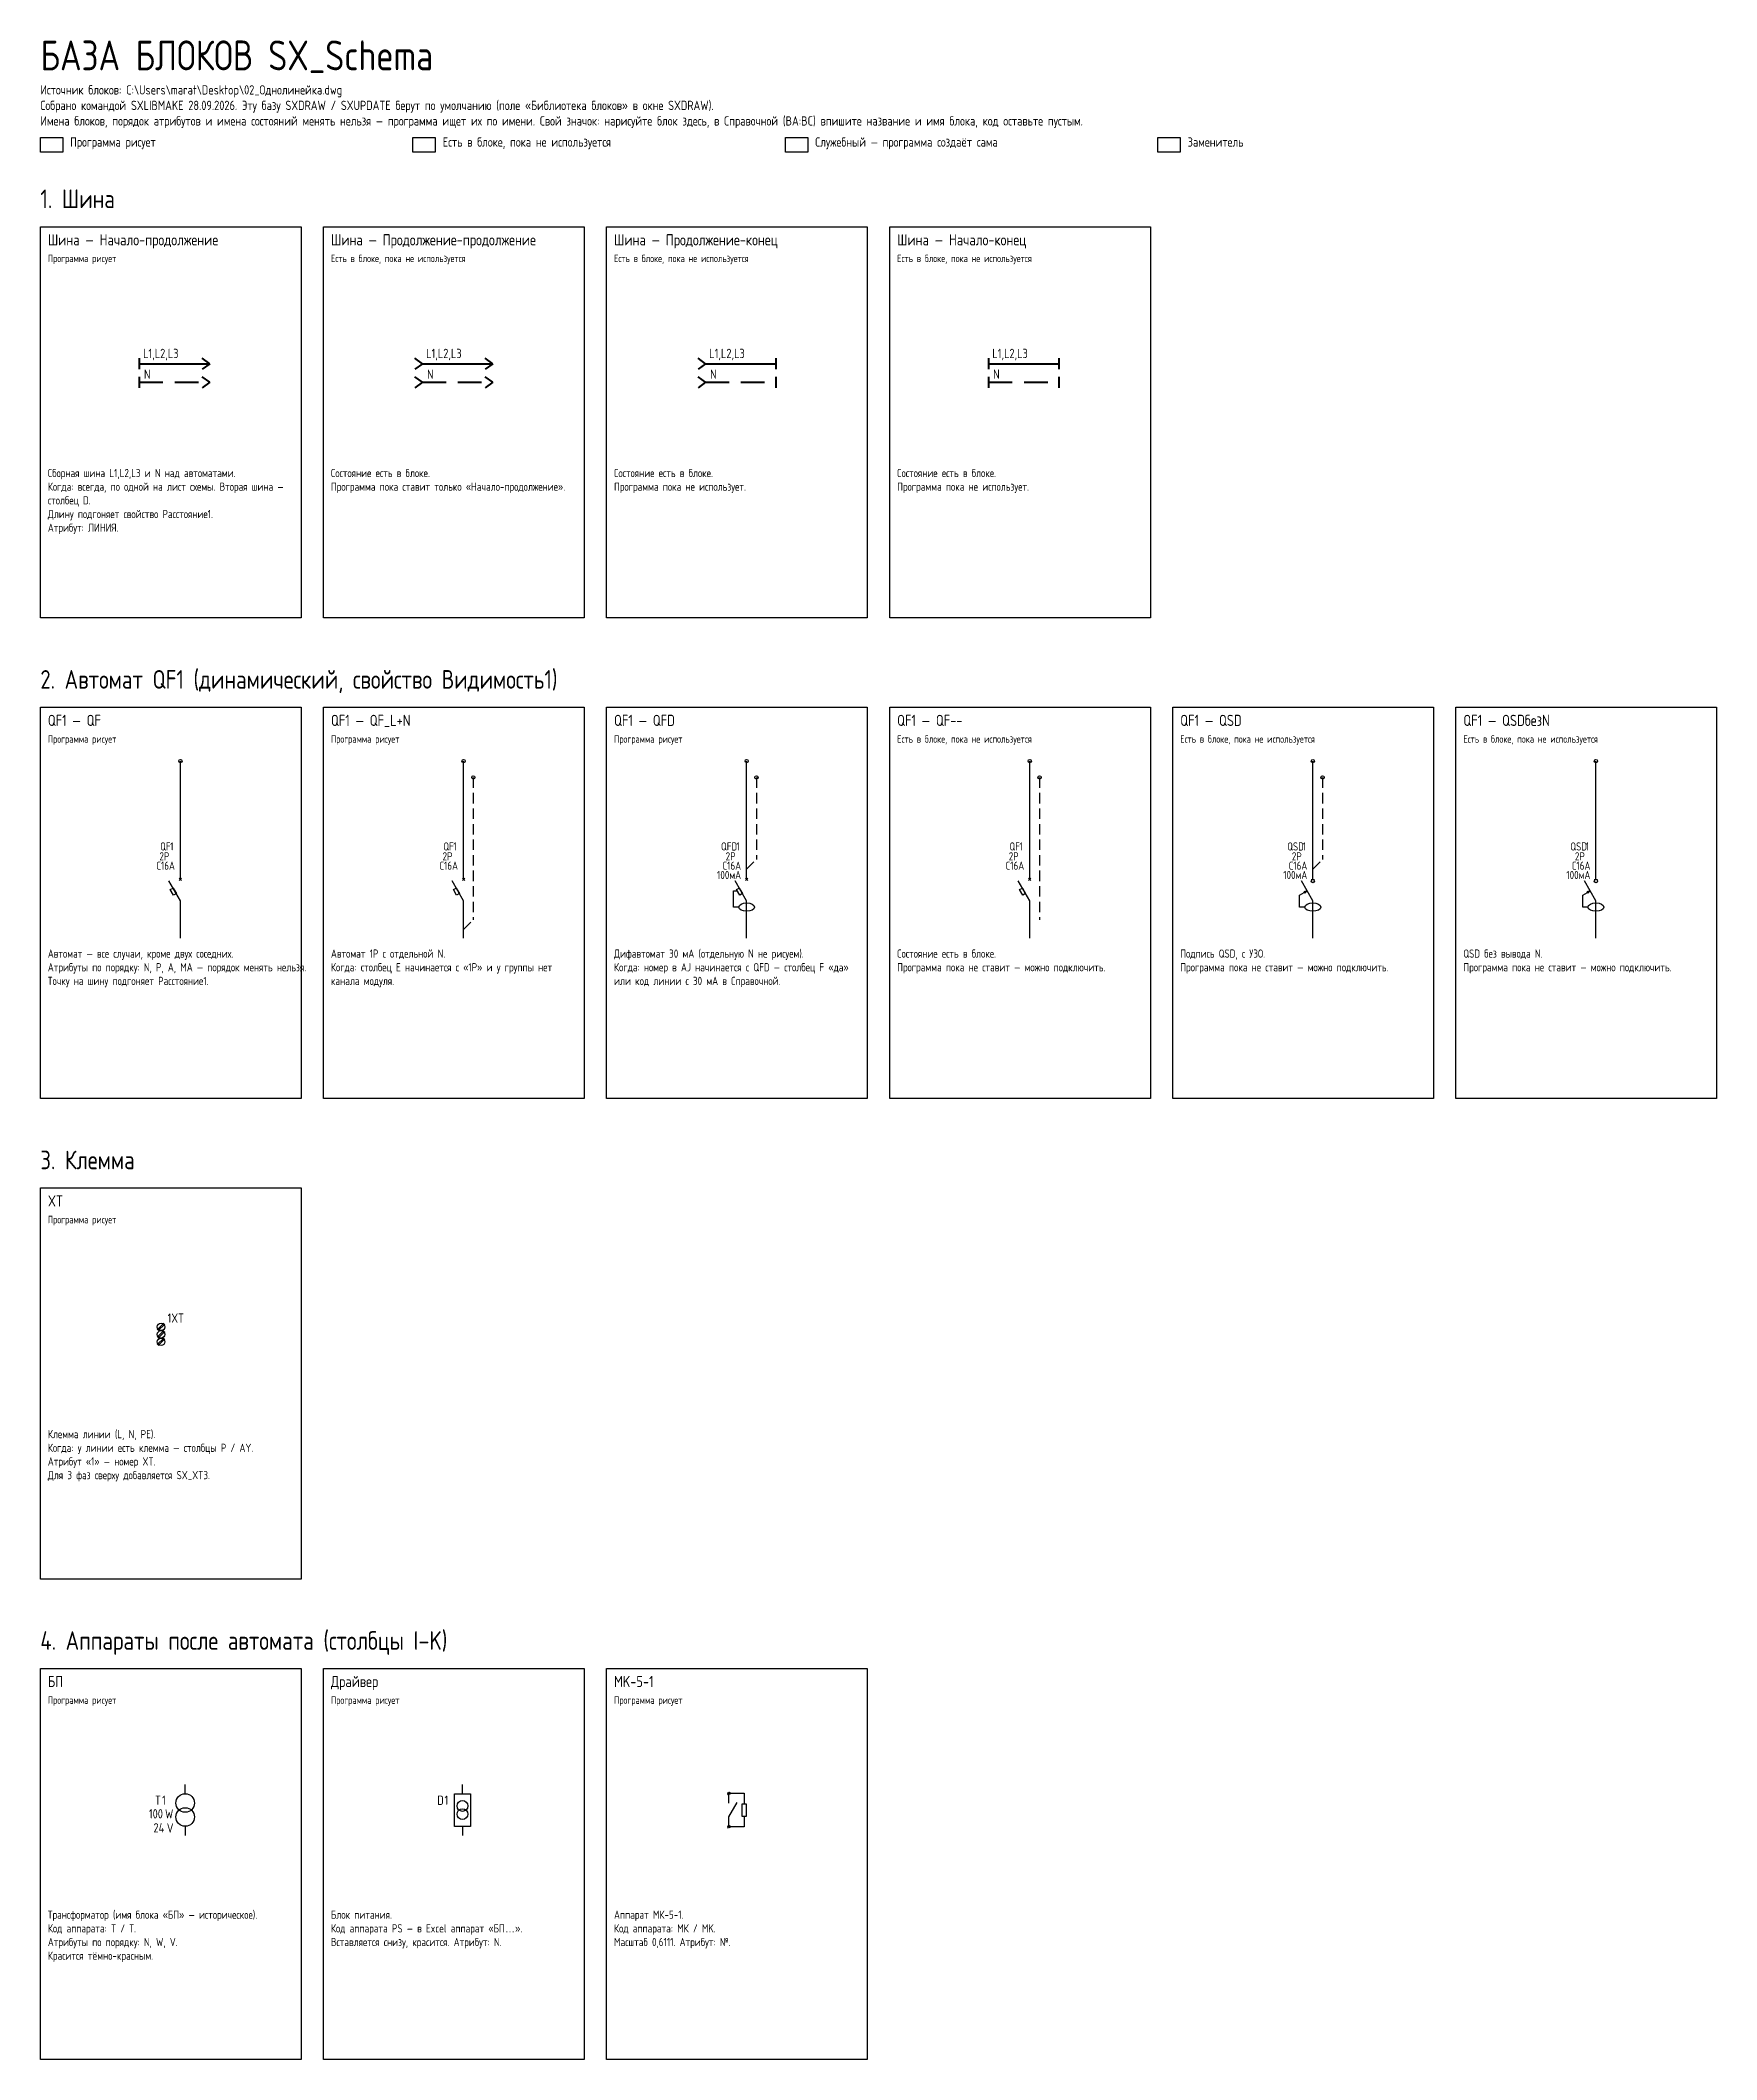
# Model space of a CAD drawing. Header units: millimetres. Extents: x 0 to 450, y -1280 to 0.
# Drawn here: x 0 to 450, y -542 to 0 of the extents above; entities that cross this region are included whole.
import ezdxf
from ezdxf.enums import TextEntityAlignment as Align

# ---------------------------------------------------------------- set-up
doc = ezdxf.new("R2010")
doc.units = ezdxf.units.MM
doc.linetypes.add('HIDDEN2', pattern=[4.7625, 3.175, -1.5875])
for name, color, linetype in [('SX_LIB_BLOCKS', 7, 'Continuous'), ('SX_LIB_FRAME', 8, 'Continuous'), ('SX_LIB_TEXT', 7, 'Continuous')]:
    doc.layers.add(name, color=color, linetype=linetype)
doc.styles.add('SX_GOST', font='GOST2304A.ttf')
doc.styles.add('UNC_A', font='GOST2304A.ttf')
doc.styles.add('Unecom', font='GOST2304A.ttf', dxfattribs={"height": 2.5})

msp = doc.modelspace()

# ---------------------------------------------------------------- texts
at = {"layer": 'SX_LIB_TEXT', "attachment_point": 1, "style": 'SX_GOST'}
for s, insert, char_height, width in [('БАЗА БЛОКОВ SX_Schema', (0, 0), 8, 400), ('Источник блоков: C:\\\\Users\\\\marat\\\\Desktop\\\\02_Однолинейка.dwg\\PСобрано командой SXLIBMAKE 28.09.2026. Эту базу SXDRAW / SXUPDATE берут по умолчанию (поле «Библиотека блоков» в окне SXDRAW).\\PИмена блоков, порядок атрибутов и имена состояний менять нельзя — программа ищет их по имени. Свой значок: нарисуйте блок здесь, в Справочной (BA:BC) впишите название и имя блока, код оставьте пустым.', (0, -12), 2.5, 440), ('Программа рисует', (8, -26), 2.5, 90), ('Есть в блоке, пока не используется', (108, -26), 2.5, 90), ('Служебный — программа создаёт сама', (208, -26), 2.5, 90), ('Заменитель', (308, -26), 2.5, 90), ('1. Шина', (0, -40), 5, 440), ('Шина — Начало-продолжение', (2, -52), 3, 66), ('Шина — Продолжение-продолжение', (78, -52), 3, 66), ('Шина — Продолжение-конец', (154, -52), 3, 66), ('Шина — Начало-конец', (230, -52), 3, 66), ('Сборная шина L1,L2,L3 и N над автоматами.\\PКогда: всегда, по одной на лист схемы. Вторая шина — столбец D.\\PДлину подгоняет свойство Расстояние1.\\PАтрибут: ЛИНИЯ.', (2, -115), 2.2, 66), ('Состояние есть в блоке.\\PПрограмма пока ставит только «Начало-продолжение».', (78, -115), 2.2, 66), ('Состояние есть в блоке.\\PПрограмма пока не использует.', (154, -115), 2.2, 66), ('Состояние есть в блоке.\\PПрограмма пока не использует.', (230, -115), 2.2, 66), ('2. Автомат QF1 (динамический, свойство Видимость1)', (0, -169), 5, 440), ('QF1 — QF', (2, -181), 3, 66), ('QF1 — QF_L+N', (78, -181), 3, 66), ('QF1 — QFD', (154, -181), 3, 66), ('QF1 — QF--', (230, -181), 3, 66), ('QF1 — QSD', (306, -181), 3, 66), ('QF1 — QSDбезN', (382, -181), 3, 66), ('Дифавтомат 30 мА (отдельную N не рисуем).\\PКогда: номер в AJ начинается с QFD — столбец F «да» или код линии с 30 мА в Справочной.', (154, -244), 2.2, 66), ('Автомат — все случаи, кроме двух соседних.\\PАтрибуты по порядку: N, P, A, МА — порядок менять нельзя.\\PТочку на шину подгоняет Расстояние1.', (2, -244), 2.2, 66), ('Автомат 1P с отдельной N.\\PКогда: столбец E начинается с «1P» и у группы нет канала модуля.', (78, -244), 2.2, 66), ('Состояние есть в блоке.\\PПрограмма пока не ставит — можно подключить.', (230, -244), 2.2, 66), ('Подпись QSD, с УЗО.\\PПрограмма пока не ставит — можно подключить.', (306, -244), 2.2, 66), ('QSD без вывода N.\\PПрограмма пока не ставит — можно подключить.', (382, -244), 2.2, 66), ('3. Клемма', (0, -298), 5, 440), ('XT', (2, -310), 3, 66), ('Клемма линии (L, N, PE).\\PКогда: у линии есть клемма — столбцы P / AY.\\PАтрибут «1» — номер XT.\\PДля 3 фаз сверху добавляется SX_XT3.', (2, -373), 2.2, 66), ('4. Аппараты после автомата (столбцы I–K)', (0, -427), 5, 440), ('БП', (2, -439), 3, 66), ('Драйвер', (78, -439), 3, 66), ('MK-5-1', (154, -439), 3, 66), ('Трансформатор (имя блока «БП» — историческое).\\PКод аппарата: T / Т.\\PАтрибуты по порядку: N, W, V.\\PКрасится тёмно-красным.', (2, -502), 2.2, 66), ('Блок питания.\\PКод аппарата PS — в Excel аппарат «БП…».\\PВставляется снизу, красится. Атрибут: N.', (78, -502), 2.2, 66), ('Аппарат МК-5-1.\\PКод аппарата: МК / MK.\\PМасштаб 0,6111. Атрибут: №.', (154, -502), 2.2, 66)]:
    msp.add_mtext(s, dxfattribs=dict(at, insert=insert, char_height=char_height, width=width))
at = {"layer": 'SX_LIB_TEXT', "color": 3, "char_height": 2, "width": 66, "attachment_point": 1, "style": 'SX_GOST'}
for insert in [(2, -57.5), (2, -186.5), (78, -186.5), (154, -186.5), (2, -315.5), (2, -444.5), (78, -444.5), (154, -444.5)]:
    msp.add_mtext('Программа рисует', dxfattribs=dict(at, insert=insert))
at = {"layer": 'SX_LIB_TEXT', "color": 8, "char_height": 2, "width": 66, "attachment_point": 1, "style": 'SX_GOST'}
for insert in [(78, -57.5), (154, -57.5), (230, -57.5), (230, -186.5), (306, -186.5), (382, -186.5)]:
    msp.add_mtext('Есть в блоке, пока не используется', dxfattribs=dict(at, insert=insert))

# ---------------------------------------------------------------- blocks, each defined once
blk = doc.blocks.new('БП')
at = {"color": 0, "lineweight": 25}
for p, q in [((0, -2.5), (0, 0)), ((0, -11.25), (0, -13.75))]:
    blk.add_line(p, q, dxfattribs=at)
for centre in [(0, -5), (0, -8.75)]:
    blk.add_circle(centre, 2.5, dxfattribs=at)
at = {"lineweight": 25, "char_height": 2.5, "attachment_point": 1, "style": 'UNC_A'}
for s, width, insert in [('T', 2.5, (-8.13, -3)), ('W', 2.4816, (-5.43, -6.65)), ('V', 2.5983, (-4.95, -10.45))]:
    blk.add_mtext_dynamic_manual_height_columns(s, width=width, gutter_width=12.5, heights=[0], dxfattribs=dict(at, insert=insert))
at = {"lineweight": 25, "style": 'UNC_A'}
blk.add_attdef('N', (-6.19, -5.48), '', height=2.5, dxfattribs=at)
for tag, p in [('W', (-5.98, -9.14)), ('V', (-5.63, -12.91))]:
    blk.add_attdef(tag, text='', height=2.5, dxfattribs=at).set_placement(p, align=Align.RIGHT)
blk = doc.blocks.new('Драйвер')
at = {"color": 177, "lineweight": 25, "true_color": 0x293189}
for p, q in [((0, 11.25), (0, 13.75)), ((0, 2.5), (0, 0))]:
    blk.add_line(p, q, dxfattribs=at)
at = {"color": 177, "true_color": 0x293189}
blk.add_lwpolyline([(-2.14, 11.25), (2.14, 11.25), (2.14, 2.5), (-2.14, 2.5)], close=True, dxfattribs=at)
at = {"color": 177, "lineweight": 25, "true_color": 0x293189}
for centre in [(0, 7.97), (0, 5.78)]:
    blk.add_circle(centre, 1.46, dxfattribs=at)
at = {"lineweight": 25, "insert": (-6.76, 10.75), "char_height": 2.5, "attachment_point": 1, "style": 'UNC_A'}
blk.add_mtext_dynamic_manual_height_columns('D', width=2.5, gutter_width=12.5, heights=[0], dxfattribs=at)
at = {"lineweight": 25, "style": 'UNC_A'}
blk.add_attdef('N', (-4.82, 8.27), '', height=2.5, dxfattribs=at)
blk = doc.blocks.new('MK-5-1')
at = {"lineweight": 25}
for p, q in [((-0.53, -0.53), (0.53, 0.53)), ((-0.53, -15.25), (0.53, -14.19))]:
    blk.add_line(p, q, dxfattribs=at)
for p, q in [((0, -4.4), (0, -0.5)), ((0, -10.4), (3.69, -4.01)), ((0, -14.22), (0, -10.4))]:
    blk.add_line(p, q)
at = {"ltscale": 5}
for points in [[(0, 0), (6.72, 0), (6.72, -4.58)], [(6.72, -10.14), (6.72, -14.72), (0, -14.72)]]:
    blk.add_lwpolyline(points, dxfattribs=at)
blk.add_lwpolyline([(5.8, -4.58), (7.64, -4.58), (7.64, -10.14), (5.8, -10.14)], close=True, dxfattribs=at)
at = {"lineweight": 25}
for centre in [(0, 0), (0, -14.72)]:
    blk.add_circle(centre, 0.5, dxfattribs=at)
at = {"ltscale": 5, "style": 'Unecom'}
blk.add_attdef('№', text='', height=2.5, dxfattribs=at).set_placement((8.39, -7.55), align=Align.MIDDLE_LEFT)
blk = doc.blocks.new('*U32')
for p, q in [((0, -36.27), (0, 0)), ((0, -42.79), (-3.51, -36.72)), ((-0.35, -36.62), (0.35, -35.91)), ((0.35, -36.62), (-0.35, -35.91)), ((0, -54.31), (0, -42.79))]:
    blk.add_line(p, q)
blk.add_lwpolyline([(-2.12, -41.12), (-3.12, -39.39), (-2.25, -38.89), (-1.25, -40.62)], close=True)
blk.add_circle((0, 0), 0.5)
at = {"insert": (-6.21, -24.9), "char_height": 2.5, "attachment_point": 1, "style": 'Unecom'}
blk.add_mtext_dynamic_manual_height_columns('\\pxql;QF', width=5.7065, gutter_width=12.5, heights=[4.37], dxfattribs=at)
at = {"style": 'Unecom'}
for tag, p in [('P', (-3.4, -30.43)), ('A', (-1.7, -33.28))]:
    blk.add_attdef(tag, text='', height=2.5, dxfattribs=at).set_placement(p, align=Align.RIGHT)
blk.add_attdef('N', (-3.15, -27.4), '', height=2.5, dxfattribs=at)
blk = doc.blocks.new('*U33')
for p, q in [((0, -36.27), (0, 0)), ((0, -42.79), (-3.51, -36.72)), ((-0.35, -36.62), (0.35, -35.91)), ((0.35, -36.62), (-0.35, -35.91)), ((0, -54.31), (0, -42.79))]:
    blk.add_line(p, q)
at = {"color": 4, "linetype": 'HIDDEN2'}
for p in [(3, -5), (0, -51.65)]:
    blk.add_line(p, (3, -48.65), dxfattribs=at)
blk.add_lwpolyline([(-2.12, -41.12), (-3.12, -39.39), (-2.25, -38.89), (-1.25, -40.62)], close=True)
for centre in [(0, 0), (3, -5)]:
    blk.add_circle(centre, 0.5)
at = {"insert": (-6.21, -24.9), "char_height": 2.5, "attachment_point": 1, "style": 'Unecom'}
blk.add_mtext_dynamic_manual_height_columns('\\pxql;QF', width=5.7065, gutter_width=12.5, heights=[4.37], dxfattribs=at)
at = {"style": 'Unecom'}
for tag, p in [('P', (-3.4, -30.43)), ('A', (-1.7, -33.28))]:
    blk.add_attdef(tag, text='', height=2.5, dxfattribs=at).set_placement(p, align=Align.RIGHT)
blk.add_attdef('N', (-3.15, -27.4), '', height=2.5, dxfattribs=at)
blk = doc.blocks.new('*U34')
for p, q in [((0, -36.27), (0, 0)), ((0, -42.79), (-3.51, -36.72)), ((-0.35, -36.62), (0.35, -35.91)), ((0.35, -36.62), (-0.35, -35.91)), ((-4.05, -44.73), (-4.05, -39.76)), ((-4.05, -39.76), (-2.91, -39.76)), ((0, -54.31), (0, -42.79)), ((-2.42, -44.73), (-4.05, -44.73))]:
    blk.add_line(p, q)
at = {"color": 4, "linetype": 'HIDDEN2'}
for p in [(3, -5), (0, -33.16)]:
    blk.add_line(p, (3, -30.16), dxfattribs=at)
blk.add_lwpolyline([(-2.12, -41.12), (-3.12, -39.39), (-2.25, -38.89), (-1.25, -40.62)], close=True)
for centre in [(0, 0), (3, -5)]:
    blk.add_circle(centre, 0.5)
blk.add_ellipse((0, -44.73), major_axis=(-2.42, 0), ratio=0.530622)
at = {"insert": (-7.85, -24.9), "char_height": 2.5, "attachment_point": 1, "style": 'Unecom'}
blk.add_mtext_dynamic_manual_height_columns('\\pxql;QFD', width=5.7065, gutter_width=12.5, heights=[4.37], dxfattribs=at)
at = {"style": 'Unecom'}
for tag, p in [('P', (-3.4, -30.43)), ('A', (-1.7, -33.28)), ('МА', (-1.71, -36.14))]:
    blk.add_attdef(tag, text='', height=2.5, dxfattribs=at).set_placement(p, align=Align.RIGHT)
blk.add_attdef('N', (-3.15, -27.4), '', height=2.5, dxfattribs=at)
blk = doc.blocks.new('*U35')
for p, q in [((0, -36.27), (0, 0)), ((0, -42.79), (-3.51, -36.72)), ((-0.35, -36.62), (0.35, -35.91)), ((0.35, -36.62), (-0.35, -35.91)), ((0, -54.31), (0, -42.79))]:
    blk.add_line(p, q)
at = {"color": 4, "linetype": 'HIDDEN2'}
blk.add_line((3, -5), (3, -48.65), dxfattribs=at)
blk.add_lwpolyline([(-2.12, -41.12), (-3.12, -39.39), (-2.25, -38.89), (-1.25, -40.62)], close=True)
for centre in [(0, 0), (3, -5)]:
    blk.add_circle(centre, 0.5)
at = {"insert": (-6.21, -24.9), "char_height": 2.5, "attachment_point": 1, "style": 'Unecom'}
blk.add_mtext_dynamic_manual_height_columns('\\pxql;QF', width=5.7065, gutter_width=12.5, heights=[4.37], dxfattribs=at)
at = {"style": 'Unecom'}
for tag, p in [('P', (-3.4, -30.43)), ('A', (-1.7, -33.28))]:
    blk.add_attdef(tag, text='', height=2.5, dxfattribs=at).set_placement(p, align=Align.RIGHT)
blk.add_attdef('N', (-3.15, -27.4), '', height=2.5, dxfattribs=at)
blk = doc.blocks.new('*U36')
for p, q in [((0, -36.27), (0, 0)), ((0, -42.79), (-3.51, -36.72)), ((-0.5, -36.27), (0.5, -36.27)), ((-4.05, -41.08), (-2.62, -40.26)), ((-4.05, -44.73), (-4.05, -41.08)), ((-1.75, -39.76), (-2.74, -40.04)), ((-2.74, -40.04), (-2.49, -40.47)), ((-1.75, -39.76), (-2.49, -40.47)), ((0, -54.31), (0, -42.79)), ((-2.42, -44.73), (-4.05, -44.73))]:
    blk.add_line(p, q)
at = {"color": 4, "linetype": 'HIDDEN2'}
for p in [(3, -5), (0, -33.16)]:
    blk.add_line(p, (3, -30.16), dxfattribs=at)
for centre in [(0, 0), (3, -5), (0, -36.77)]:
    blk.add_circle(centre, 0.5)
blk.add_ellipse((0, -44.73), major_axis=(-2.42, 0), ratio=0.530622)
at = {"insert": (-7.85, -24.9), "char_height": 2.5, "attachment_point": 1, "style": 'Unecom'}
blk.add_mtext_dynamic_manual_height_columns('\\pxql;QSD', width=5.7065, gutter_width=12.5, heights=[4.37], dxfattribs=at)
at = {"style": 'Unecom'}
for tag, p in [('P', (-3.4, -30.43)), ('A', (-1.7, -33.28)), ('МА', (-1.71, -36.14))]:
    blk.add_attdef(tag, text='', height=2.5, dxfattribs=at).set_placement(p, align=Align.RIGHT)
blk.add_attdef('N', (-3.15, -27.4), '', height=2.5, dxfattribs=at)
blk = doc.blocks.new('*U37')
for p, q in [((0, -36.27), (0, 0)), ((0, -42.79), (-3.51, -36.72)), ((-0.5, -36.27), (0.5, -36.27)), ((-4.05, -41.08), (-2.62, -40.26)), ((-4.05, -44.73), (-4.05, -41.08)), ((-1.75, -39.76), (-2.74, -40.04)), ((-2.74, -40.04), (-2.49, -40.47)), ((-1.75, -39.76), (-2.49, -40.47)), ((0, -54.31), (0, -42.79)), ((-2.42, -44.73), (-4.05, -44.73))]:
    blk.add_line(p, q)
for centre in [(0, 0), (0, -36.77)]:
    blk.add_circle(centre, 0.5)
blk.add_ellipse((0, -44.73), major_axis=(-2.42, 0), ratio=0.530622)
at = {"insert": (-7.85, -24.9), "char_height": 2.5, "attachment_point": 1, "style": 'Unecom'}
blk.add_mtext_dynamic_manual_height_columns('\\pxql;QSD', width=5.7065, gutter_width=12.5, heights=[4.37], dxfattribs=at)
at = {"style": 'Unecom'}
for tag, p in [('P', (-3.4, -30.43)), ('A', (-1.7, -33.28)), ('МА', (-1.71, -36.14))]:
    blk.add_attdef(tag, text='', height=2.5, dxfattribs=at).set_placement(p, align=Align.RIGHT)
blk.add_attdef('N', (-3.15, -27.4), '', height=2.5, dxfattribs=at)
blk = doc.blocks.new('XT')
at = {"color": 32, "true_color": 0xcd6928}
for p, q in [((0.75, 0), (-1, -1.75)), ((1, -0.25), (-0.75, -2))]:
    blk.add_line(p, q, dxfattribs=at)
at = {"color": 5}
for p, q in [((0.75, -2), (-1, -3.75)), ((1, -2.25), (-0.75, -4))]:
    blk.add_line(p, q, dxfattribs=at)
at = {"color": 3}
for p, q in [((0.75, -4), (-1, -5.75)), ((1, -4.25), (-0.75, -6))]:
    blk.add_line(p, q, dxfattribs=at)
at = {"color": 32, "true_color": 0xcd6928}
blk.add_circle((0, -1), 1, dxfattribs=at)
at = {"color": 5}
blk.add_circle((0, -3), 1, dxfattribs=at)
at = {"color": 3}
blk.add_circle((0, -5), 1, dxfattribs=at)
at = {"style": 'UNC_A'}
blk.add_attdef('1', (1.75, 0.11), '', height=2.5, dxfattribs=at)
blk = doc.blocks.new('*U28')
at = {"lineweight": 40}
for p, q in [((18.89, 0), (16.89, 1.5)), ((18.89, 0), (16.89, -1.5)), ((18.89, -5), (16.89, -3.5)), ((18.89, -5), (16.89, -6.5))]:
    blk.add_line(p, q, dxfattribs=at)
at = {"linetype": 'ByBlock', "lineweight": 40}
for points in [[(0, 1.5), (0, -1.5)], [(0, 0), (18.89, 0)], [(0, -3.5), (0, -6.5)]]:
    blk.add_lwpolyline(points, dxfattribs=at)
at = {"color": 4, "linetype": 'HIDDEN2', "lineweight": 40, "ltscale": 2}
blk.add_lwpolyline([(0, -5), (18.89, -5)], dxfattribs=at)
at = {"insert": (1.24, -1.57), "char_height": 2.5, "attachment_point": 1, "style": 'UNC_A'}
blk.add_mtext_dynamic_manual_height_columns('N', width=3.8436, gutter_width=12.5, heights=[0], dxfattribs=at)
at = {"style": 'UNC_A'}
blk.add_attdef('ЛИНИЯ', (1, 1.5), '', height=2.5, dxfattribs=at)
blk = doc.blocks.new('*U29')
at = {"lineweight": 40}
for p, q in [((0, 0), (-2, 1.5)), ((0, 0), (-2, -1.5)), ((18.89, 0), (16.89, 1.5)), ((18.89, 0), (16.89, -1.5)), ((0, -5), (-2, -3.5)), ((0, -5), (-2, -6.5)), ((18.89, -5), (16.89, -3.5)), ((18.89, -5), (16.89, -6.5))]:
    blk.add_line(p, q, dxfattribs=at)
at = {"linetype": 'ByBlock', "lineweight": 40}
blk.add_lwpolyline([(0, 0), (18.89, 0)], dxfattribs=at)
at = {"color": 4, "linetype": 'HIDDEN2', "lineweight": 40, "ltscale": 2}
blk.add_lwpolyline([(0, -5), (18.89, -5)], dxfattribs=at)
at = {"insert": (1.24, -1.57), "char_height": 2.5, "attachment_point": 1, "style": 'UNC_A'}
blk.add_mtext_dynamic_manual_height_columns('N', width=3.8436, gutter_width=12.5, heights=[0], dxfattribs=at)
at = {"style": 'UNC_A'}
blk.add_attdef('ЛИНИЯ', (1, 1.5), '', height=2.5, dxfattribs=at)
blk = doc.blocks.new('*U30')
at = {"lineweight": 40}
for p, q in [((0, 0), (-2, 1.5)), ((0, 0), (-2, -1.5)), ((0, -5), (-2, -3.5)), ((0, -5), (-2, -6.5))]:
    blk.add_line(p, q, dxfattribs=at)
at = {"linetype": 'ByBlock', "lineweight": 40}
for points in [[(0, 0), (18.89, 0)], [(18.89, 1.5), (18.89, -1.5)], [(18.89, -3.5), (18.89, -6.5)]]:
    blk.add_lwpolyline(points, dxfattribs=at)
at = {"color": 4, "linetype": 'HIDDEN2', "lineweight": 40, "ltscale": 2}
blk.add_lwpolyline([(0, -5), (18.89, -5)], dxfattribs=at)
at = {"insert": (1.24, -1.57), "char_height": 2.5, "attachment_point": 1, "style": 'UNC_A'}
blk.add_mtext_dynamic_manual_height_columns('N', width=3.8436, gutter_width=12.5, heights=[0], dxfattribs=at)
at = {"style": 'UNC_A'}
blk.add_attdef('ЛИНИЯ', (1, 1.5), '', height=2.5, dxfattribs=at)
blk = doc.blocks.new('*U31')
at = {"linetype": 'ByBlock', "lineweight": 40}
for points in [[(0, 1.5), (0, -1.5)], [(0, 0), (18.89, 0)], [(18.89, 1.5), (18.89, -1.5)], [(0, -3.5), (0, -6.5)], [(18.89, -3.5), (18.89, -6.5)]]:
    blk.add_lwpolyline(points, dxfattribs=at)
at = {"color": 4, "linetype": 'HIDDEN2', "lineweight": 40, "ltscale": 2}
blk.add_lwpolyline([(0, -5), (18.89, -5)], dxfattribs=at)
at = {"insert": (1.24, -1.57), "char_height": 2.5, "attachment_point": 1, "style": 'UNC_A'}
blk.add_mtext_dynamic_manual_height_columns('N', width=3.8436, gutter_width=12.5, heights=[0], dxfattribs=at)
at = {"style": 'UNC_A'}
blk.add_attdef('ЛИНИЯ', (1, 1.5), '', height=2.5, dxfattribs=at)

# ---------------------------------------------------------------- linework, layer by layer
at = {"layer": 'SX_LIB_FRAME', "color": 3}
for points in [[(0, -26), (6, -26), (6, -30), (0, -30)], [(0, -50), (70, -50), (70, -155), (0, -155)], [(0, -179), (70, -179), (70, -284), (0, -284)], [(76, -179), (146, -179), (146, -284), (76, -284)], [(152, -179), (222, -179), (222, -284), (152, -284)], [(0, -308), (70, -308), (70, -413), (0, -413)], [(0, -437), (70, -437), (70, -542), (0, -542)], [(76, -437), (146, -437), (146, -542), (76, -542)], [(152, -437), (222, -437), (222, -542), (152, -542)]]:
    msp.add_lwpolyline(points, close=True, dxfattribs=at)
at = {"layer": 'SX_LIB_FRAME', "color": 8}
for points in [[(100, -26), (106, -26), (106, -30), (100, -30)], [(76, -50), (146, -50), (146, -155), (76, -155)], [(152, -50), (222, -50), (222, -155), (152, -155)], [(228, -50), (298, -50), (298, -155), (228, -155)], [(228, -179), (298, -179), (298, -284), (228, -284)], [(304, -179), (374, -179), (374, -284), (304, -284)], [(380, -179), (450, -179), (450, -284), (380, -284)]]:
    msp.add_lwpolyline(points, close=True, dxfattribs=at)
at = {"layer": 'SX_LIB_FRAME', "color": 5}
msp.add_lwpolyline([(200, -26), (206, -26), (206, -30), (200, -30)], close=True, dxfattribs=at)
at = {"layer": 'SX_LIB_FRAME', "color": 30}
msp.add_lwpolyline([(300, -26), (306, -26), (306, -30), (300, -30)], close=True, dxfattribs=at)

# ---------------------------------------------------------------- block references
at = {"layer": 'SX_LIB_BLOCKS'}
for name, p, values in [('*U28', (26.56, -86.75), {'ЛИНИЯ': 'L1,L2,L3'}), ('*U29', (102.56, -86.75), {'ЛИНИЯ': 'L1,L2,L3'}), ('*U30', (178.56, -86.75), {'ЛИНИЯ': 'L1,L2,L3'}), ('*U31', (254.56, -86.75), {'ЛИНИЯ': 'L1,L2,L3'}), ('XT', (32.39, -344.31), {'1': '1XT'}), ('БП', (38.88, -468.12), {'N': '1', 'W': '100', 'V': '24'}), ('Драйвер', (113.31, -481.88), {'N': '1'})]:
    msp.add_blockref(name, p, dxfattribs=at).add_auto_attribs(values)
at = {"layer": 'SX_LIB_BLOCKS', "xscale": 0.8757843553855302, "yscale": 0.8757843553855302, "zscale": 0.8757843553855302}
for name, p, values in [('*U32', (37.6, -193.44), {'N': '1', 'P': '2P', 'A': 'С16А'}), ('*U33', (113.6, -193.44), {'N': '1', 'P': '2P', 'A': 'С16А'}), ('*U34', (189.6, -193.44), {'N': '1', 'P': '2P', 'A': 'С16А', 'МА': '100мА'}), ('*U35', (265.6, -193.44), {'N': '1', 'P': '2P', 'A': 'С16А'}), ('*U36', (341.6, -193.44), {'N': '1', 'P': '2P', 'A': 'С16А', 'МА': '100мА'}), ('*U37', (417.6, -193.44), {'N': '1', 'P': '2P', 'A': 'С16А', 'МА': '100мА'})]:
    msp.add_blockref(name, p, dxfattribs=at).add_auto_attribs(values)
at = {"layer": 'SX_LIB_BLOCKS', "xscale": 0.6111, "yscale": 0.6111, "zscale": 0.6111}
msp.add_blockref('MK-5-1', (184.83, -470.5), dxfattribs=at)

msp.set_redraw_order([(e.dxf.handle, doc.entitydb.next_handle()) for e in msp.query("TEXT MTEXT ATTDEF DIMENSION ARC_DIMENSION")])  # texts and dimensions are drawn at this point

doc.saveas('drawing.dxf')
